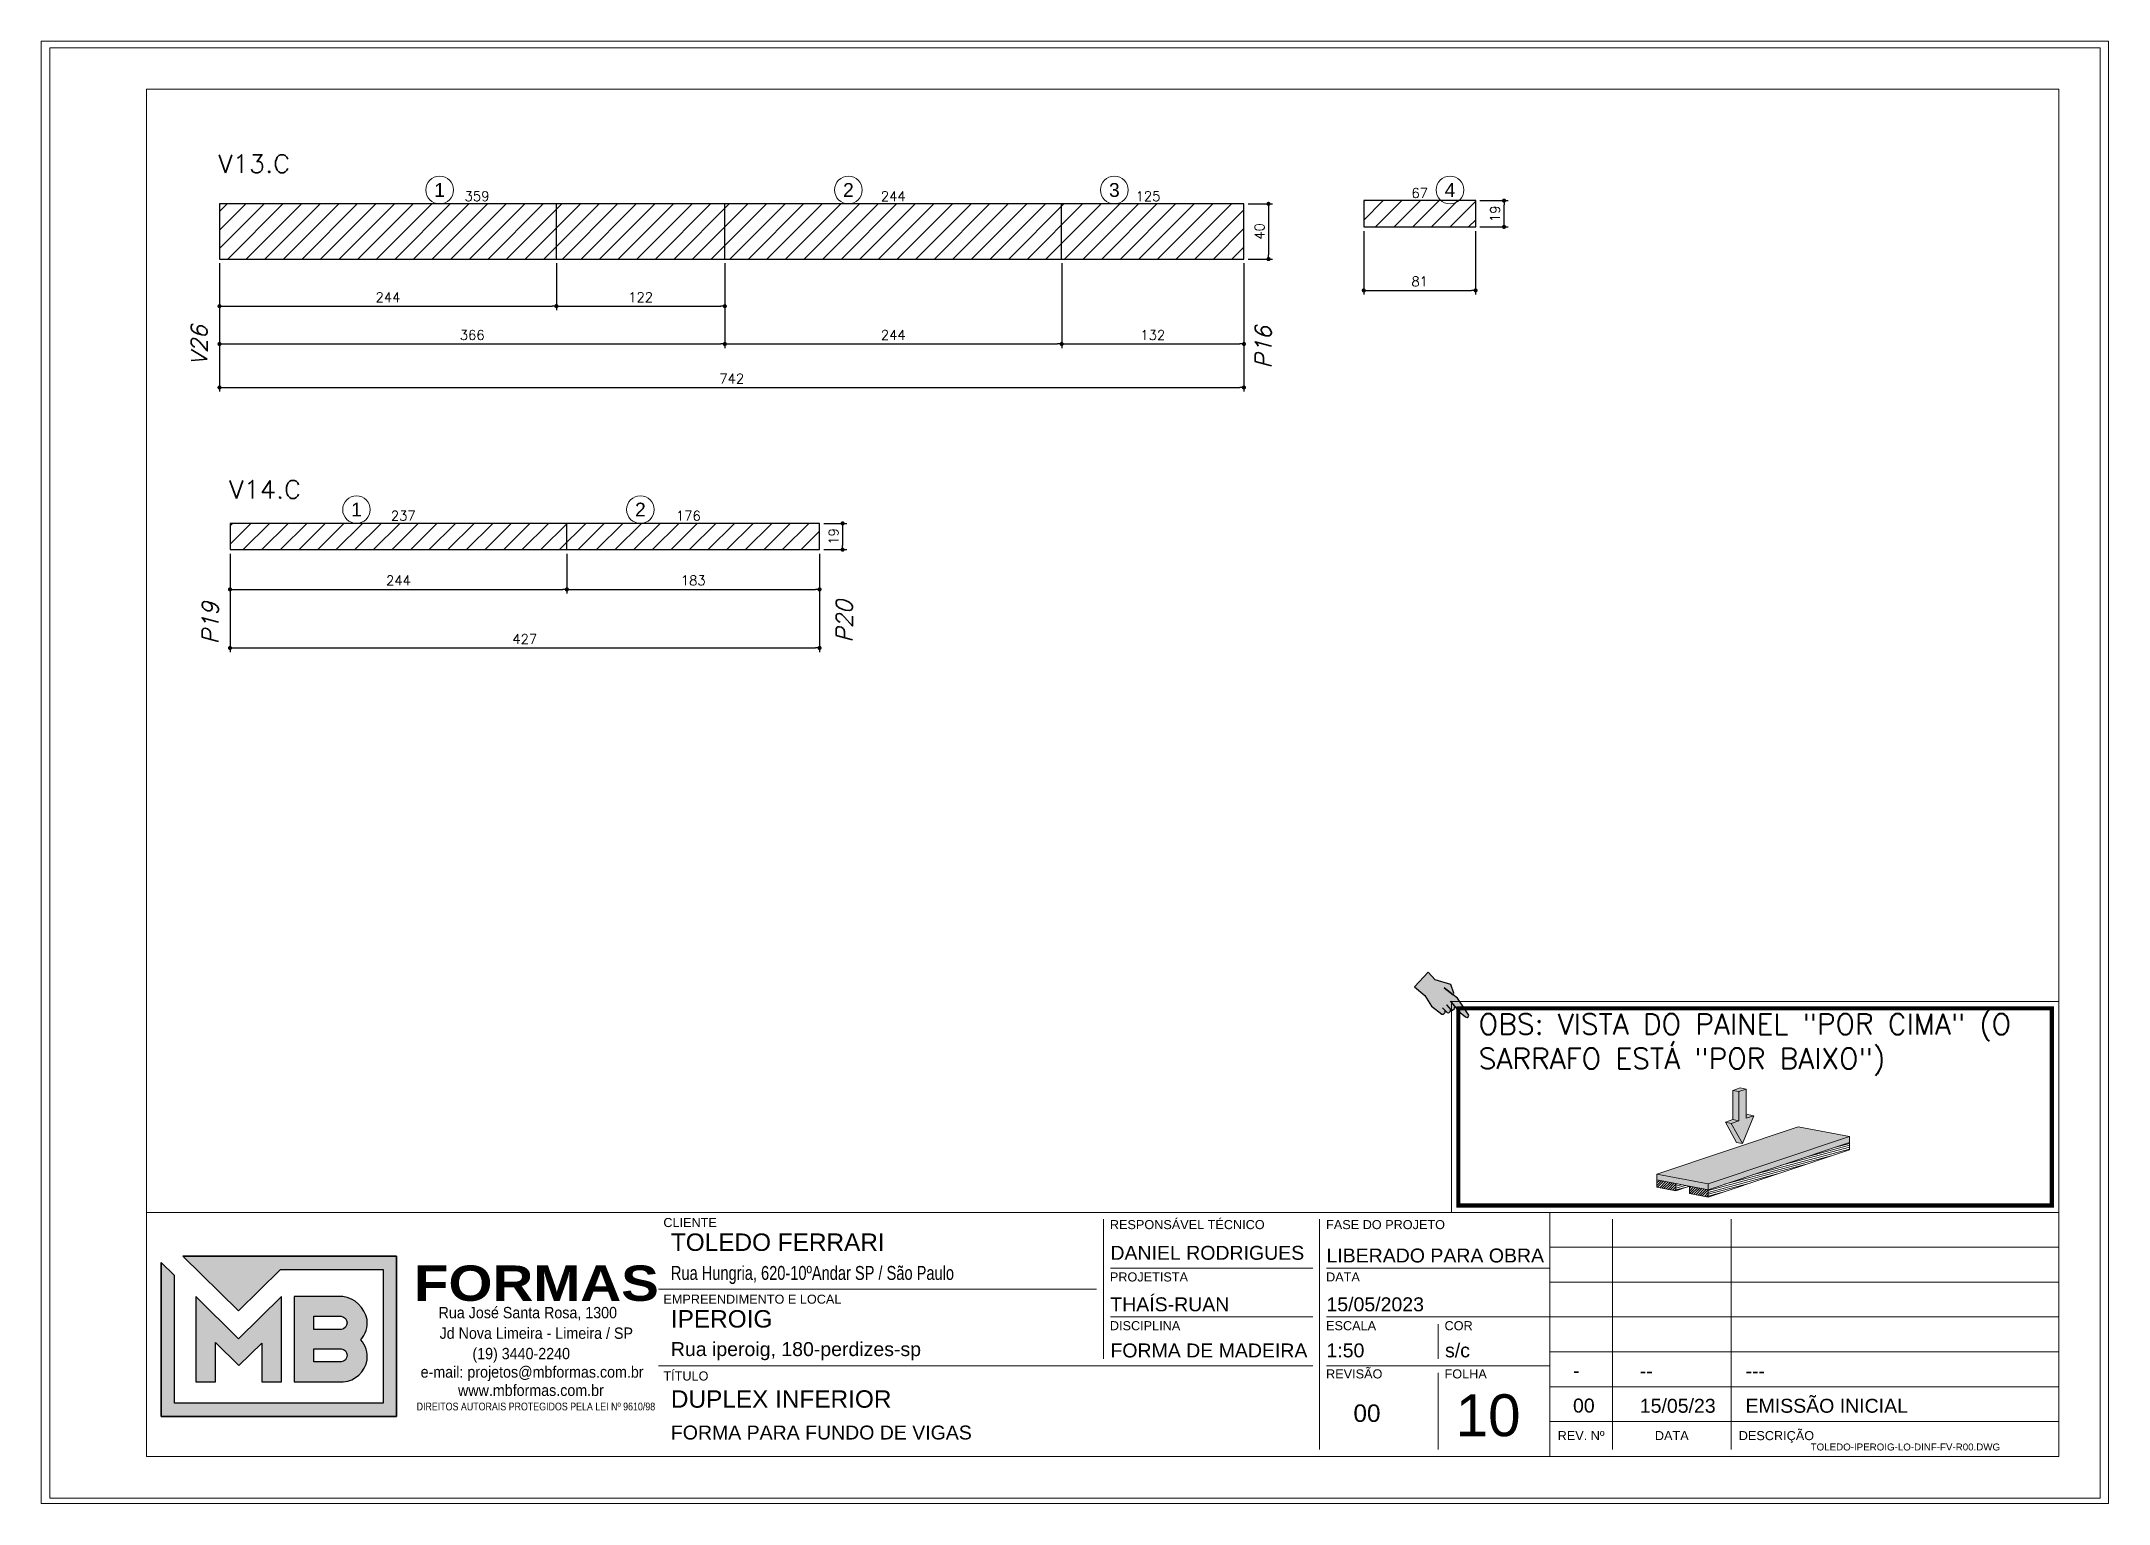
# Paper-space layout '10' of a CAD drawing. Extents: x 399.1 to 428.8, y 284.8 to 305.8.
# The model-space entities are those that its viewports show. They can reach past a viewport. Long polylines and large blocks are cut down to what shows.
import ezdxf
from ezdxf.enums import TextEntityAlignment as Align
from ezdxf.lldxf.tags import DXFTag

# ---------------------------------------------------------------- set-up
doc = ezdxf.new("R2010")
doc.units = 0
doc.header["$PDMODE"] = 2
doc.header["$PDSIZE"] = 10
doc.linetypes.add('CABLIN', pattern=[0.35, 0.25, -0.1])
doc.layers.get('0').update_dxf_attribs({"lineweight": 13})
doc.layers.get('Defpoints').update_dxf_attribs({"lineweight": 13})
for name, color, linetype, lineweight in [('contorno de painel', 7, 'Continuous', 13), ('cotas', 4, 'Continuous', 13), ('FOLHA MB', 7, 'Continuous', 13), ('HACHURACONCRETO', 7, 'Continuous', 13), ('REAPROVEITAMENTO', 1, 'Continuous', 13), ('Romaneio', 1, 'Continuous', 13), ('texto de viga', 7, 'Continuous', 13)]:
    doc.layers.add(name, color=color, linetype=linetype, lineweight=lineweight)
for name, color, linetype in [('Cota Sarrafo', 180, 'Continuous'), ('MB_LOGO', 254, 'Continuous'), ('Painéis', 200, 'Continuous'), ('REGUA-80', 111, 'Continuous'), ('TEXTO_GERAL', 7, 'Continuous'), ('va165-sec', 5, 'DASHED')]:
    doc.layers.add(name, color=color, linetype=linetype)
doc.layers.add('VIEW', color=252, linetype='Continuous', lineweight=13, plot=False)
doc.styles.add('ARIAL', font='arial.ttf', dxfattribs={"oblique": 15, "height": 25})
doc.styles.add('MB_C01', font='arial.ttf', dxfattribs={"height": 1.3})
doc.styles.add('MB_C02', font='arial.ttf', dxfattribs={"height": 2})
doc.styles.add('MB_C03', font='arial.ttf', dxfattribs={"height": 2.5})
doc.styles.add('MB_C04', font='arial.ttf', dxfattribs={"height": 6})
doc.styles.add('MB_LOGO', font='ariblk.ttf', dxfattribs={"height": 75})
doc.styles.add('MB_TEXT', font='ARIALN.TTF', dxfattribs={"height": 10})
doc.styles.add('REGUA-120', font='ROMANS.shx', dxfattribs={"height": 15})
doc.styles.add('ROMANS', font='romans.shx')
tags = doc.linetypes.add('DASHED', pattern=[0.75, 0.5, -0.25]).pattern_tags.tags
tags[6:7] = [DXFTag(74, 4), DXFTag(75, 0), DXFTag(340, '0'), DXFTag(46, 1.0), DXFTag(50, 0.0), DXFTag(44, 0.0), DXFTag(45, 0.0)]
tags[4:5] = [DXFTag(74, 4), DXFTag(75, 0), DXFTag(340, '0'), DXFTag(46, 1.0), DXFTag(50, 0.0), DXFTag(44, 0.0), DXFTag(45, 0.0)]
doc.dimstyles.new('PAINEL', dxfattribs={"dimtxt": 7, "dimasz": 3, "dimexe": 3, "dimexo": 3, "dimgap": 3, "dimtad": 1, "dimdec": 1, "dimzin": 12, "dimdsep": 46, "dimtxsty": 'ROMANS', "dimblk": 'DOT', "dimcen": 0, "dimclrd": 4, "dimclre": 4, "dimclrt": 240, "dimadec": 1, "dimazin": 3, "dimtfac": 1, "dimtdec": 1, "dimtmove": 0, "dimatfit": 3, "dimfxl": 0, "dimtolj": 1, "dimtzin": 12, "dimarcsym": 0})
doc.dimstyles.new('projeto2', dxfattribs={"dimtxt": 7, "dimasz": 5, "dimexe": 1.25, "dimexo": 2.5, "dimgap": 2, "dimtad": 1, "dimdec": 1, "dimdsep": 46, "dimtxsty": 'ROMANS', "dimblk": 'OBLIQUE', "dimcen": 10, "dimdle": 1, "dimse1": 1, "dimse2": 1, "dimsd1": 1, "dimsd2": 1, "dimclrd": 256, "dimclre": 256, "dimclrt": 3, "dimadec": 0, "dimazin": 0, "dimtfac": 1, "dimtdec": 1, "dimtmove": 0, "dimatfit": 3, "dimldrblk": 'OBLIQUE', "dimfxl": 0, "dimlwd": -1, "dimlwe": -1, "dimarcsym": 0})

psp = doc.layouts.new('10')

msp = doc.modelspace()

# ---------------------------------------------------------------- texts
at = {"layer": 'Romaneio', "color": 7, "style": 'ARIAL'}
for s, p in [('1', (-17224.14, 7329.32)), ('2', (-16928.07, 7329.32)), ('3', (-16735.45, 7329.32)), ('4', (-16492.33, 7329.32)), ('1', (-17284.4, 7097.91)), ('2', (-17078.75, 7097.91))]:
    msp.add_text(s, height=10, dxfattribs=at).set_placement(p, align=Align.MIDDLE_CENTER)
at = {"layer": 'texto de viga', "color": 215, "style": 'REGUA-120', "oblique": 15}
for s, p in [('V26', (-17392.5, 7202.19)), ('P16', (-16621.73, 7200.05)), ('P19', (-17384.45, 7000.34)), (' P20', (-16925.22, 6993.45))]:
    msp.add_text(s, height=11.752, rotation=90, dxfattribs=at).set_placement(p)
at = {"layer": 'TEXTO_GERAL', "style": 'REGUA-120', "width": 1.05}
for s, p in [('V13.C', (-17384.53, 7341.83)), ('V14.C', (-17376.63, 7106.02))]:
    msp.add_text(s, height=13, dxfattribs=at).set_placement(p)

# ---------------------------------------------------------------- blocks, each defined once
blk = doc.blocks.new('LOGO2')
at = {"layer": 'MB_LOGO', "linetype": 'Continuous'}
h = blk.add_hatch(color=256, dxfattribs=at)
h.dxf.hatch_style = 1
h.set_gradient(color1=(242, 132, 69), color2=(247, 180, 141), rotation=90, tint=1)
h.paths.add_polyline_path([(7.48, 9.64), (10.45, 12.57), (17.71, 12.57), (17.71, 3.12), (2.97, 3.12), (2.97, 12.14), (2.04, 13.06), (2.04, 2.19), (18.64, 2.19), (18.64, 13.5), (3.56, 13.5)])
h = blk.add_hatch(color=256, dxfattribs=at)
h.dxf.hatch_style = 1
h.set_gradient(color1=(242, 132, 69), color2=(247, 180, 141), rotation=90, tint=1)
h.paths.add_polyline_path([(10.52, 4.64), (10.52, 10.66), (7.5, 7.68), (4.47, 10.66), (4.47, 4.64), (5.86, 4.64), (5.86, 7.4), (7.51, 5.78), (9.13, 7.37), (9.13, 4.64)])
h = blk.add_hatch(color=256, dxfattribs=at)
h.dxf.hatch_style = 1
h.set_gradient(color1=(242, 132, 69), color2=(247, 180, 141), rotation=90, tint=1)
h.paths.add_polyline_path([(11.42, 10.66), (11.42, 4.64), (14.89, 4.64, 0.350532), (16.57, 6.18, 0.219217), (16.12, 7.6, 0.21502), (16.57, 9.03, 0.319901), (14.85, 10.66)])
h.paths.add_polyline_path([(14.75, 8.33), (12.82, 8.33), (12.82, 9.26), (14.63, 9.26, -1)], flags=16)
h.paths.add_polyline_path([(14.75, 6.04), (12.82, 6.04), (12.82, 6.97), (14.63, 6.97, -1)], flags=16)
blk.add_lwpolyline([(3.56, 13.5), (18.64, 13.5), (18.64, 2.19), (2.04, 2.19), (2.04, 13.06)], dxfattribs=at)
at = {"layer": 'MB_LOGO', "color": 31, "linetype": 'Continuous', "true_color": 0xf7b48d}
for points in [[(10.45, 12.57), (17.71, 12.57), (17.71, 3.12), (2.97, 3.12), (2.97, 12.14), (2.04, 13.06), (2.04, 2.19), (18.64, 2.19), (18.64, 13.5), (3.56, 13.5), (7.48, 9.64)], [(4.47, 10.66), (4.47, 4.64), (5.86, 4.64), (5.86, 7.4), (7.51, 5.78), (9.13, 7.37), (9.13, 4.64), (10.52, 4.64), (10.52, 10.66), (7.5, 7.68)]]:
    blk.add_lwpolyline(points, close=True, dxfattribs=at)
for points in [[(16.57, 9.03, 0.319901), (14.85, 10.66), (11.42, 10.66), (11.42, 4.64), (14.89, 4.64, 0.350532), (16.57, 6.18, 0.219217), (16.12, 7.6, 0.21502)], [(12.82, 9.26), (14.75, 9.26, -0.880235), (14.75, 8.33), (12.82, 8.33)], [(12.82, 6.97), (14.75, 6.97, -0.880235), (14.75, 6.04), (12.82, 6.04)]]:
    blk.add_lwpolyline(points, format="xyb", close=True, dxfattribs=at)
at = {"layer": 'MB_LOGO', "color": 0, "linetype": 'Continuous', "style": 'MB_LOGO'}
blk.add_text('FORMAS', height=2.496, dxfattribs=at).set_placement((19.88, 10.35))
at = {"layer": 'MB_LOGO', "color": 0, "style": 'MB_TEXT', "width": 1.1}
for s, p in [('Rua José Santa Rosa, 1300', (21.62, 9.12)), ('Jd Nova Limeira - Limeira / SP', (21.69, 7.67)), ('(19) 3440-2240', (24.01, 6.23)), ('e-mail: projetos@mbformas.com.br', (20.35, 4.93)), ('www.mbformas.com.br', (22.99, 3.64))]:
    blk.add_text(s, height=0.7993, dxfattribs=at).set_placement(p)
at = {"layer": 'MB_LOGO', "color": 252, "style": 'MB_TEXT'}
blk.add_text('DIREITOS AUTORAIS PROTEGIDOS PELA LEI Nº 9610/98', height=0.546, dxfattribs=at).set_placement((20.07, 2.62))
blk = doc.blocks.new('A$Ceb89ac90')
at = {"color": 1}
for p, q in [((1086.3, 356.7), (70, 356.7)), ((763, 351.7), (763, 250.7)), ((919.6, 351.7), (919.6, 185)), ((1086.3, 356.7), (1086.3, 179.9)), ((1455, 356.7), (1086.3, 356.7)), ((1131.8, 185), (1131.8, 351.7)), ((1217.6, 351.7), (1217.6, 185)), ((1455, 331.5), (1086.3, 331.5)), ((914.6, 316.3), (768.1, 316.3)), ((1086.3, 316.3), (924.7, 316.3)), ((758, 301.2), (440.7, 301.2)), ((1455, 306.2), (1086.3, 306.2)), ((914.6, 281), (768.1, 281)), ((1086.3, 281), (924.7, 281)), ((1005.5, 275.9), (1005.5, 250.7)), ((1455, 281), (1086.3, 281)), ((1455, 255.7), (1086.3, 255.7)), ((914.6, 245.6), (440.7, 245.6)), ((1086.3, 245.6), (924.7, 245.6)), ((1005.5, 240.6), (1005.5, 185)), ((1455, 230.4), (1086.3, 230.4)), ((1455, 205.2), (1086.3, 205.2))]:
    blk.add_line(p, q, dxfattribs=at)
for points in [[(0, 1199.9), (0, 149.9), (1485, 149.9), (1485, 1199.9)], [(70, 1169.9), (70, 179.9), (1455, 179.9), (1455, 1169.9)]]:
    blk.add_lwpolyline(points, close=True, dxfattribs=at)
at = {"xscale": 10.25810868844649, "yscale": 10.25810868844649, "zscale": 10.25810868844649}
blk.add_blockref('LOGO2', (59.7, 186.5), dxfattribs=at)
at = {"color": 6, "style": 'MB_C01'}
for s, height, p in [('CLIENTE', 6.57, (444.3, 346.1)), ('RESPONSÁVEL TÉCNICO', 6.566, (767.7, 344.6)), ('FASE DO PROJETO', 6.566, (924.3, 344.6)), ('PROJETISTA', 6.57, (767.7, 306.7)), ('DATA', 6.57, (924.3, 306.7)), ('EMPREENDIMENTO E LOCAL', 6.566, (444.3, 290.6)), ('DISCIPLINA', 6.57, (767.7, 271.4)), ('ESCALA', 6.57, (924.3, 271.4)), ('COR', 6.57, (1010.1, 271.4)), ('TÍTULO', 6.57, (444.3, 235)), ('REVISÃO', 6.57, (924.3, 236.5)), ('FOLHA', 6.57, (1010.1, 236.5))]:
    blk.add_text(s, height=height, dxfattribs=at).set_placement(p)
at = {"color": 5, "style": 'MB_C02'}
for s, p in [('DANIEL RODRIGUES', (768.1, 322.4)), ('FORMA DE MADEIRA', (768.1, 251.7))]:
    blk.add_text(s, height=10.102, dxfattribs=at).set_placement(p)
at = {"color": 6, "style": 'MB_C01'}
for s, p in [('REV. Nº', (1109, 195.1)), ('DATA', (1174.7, 195.1)), ('DESCRIÇÃO', (1250.5, 195.1))]:
    blk.add_text(s, height=6.57, dxfattribs=at).set_placement(p, align=Align.MIDDLE_CENTER)
at = {"insert": (1275.3, 189.4), "char_height": 5.051, "width": 210.818, "attachment_point": 1, "style": 'MB_C04'}
blk.add_mtext('TOLEDO-IPEROIG-LO-DINF-FV-R00.DWG', dxfattribs=at)
at = {"color": 5}
for tag, p, height, style in [('REV_05', (1103.1, 338.1), 10.1, 'MB_C02'), ('DATA_REV_05', (1151.5, 337.9), 10.1, 'MB_C02'), ('INFO_REV_05', (1228.1, 337.9), 10.1, 'MB_C02'), ('CLIENTE', (449.7, 328.8), 12.6, 'MB_C03'), ('FASE', (924.6, 320.5), 10.1, 'MB_C02'), ('REV_04', (1103.1, 312.8), 10.1, 'MB_C02'), ('DATA_REV_04', (1151.5, 312.7), 10.1, 'MB_C02'), ('INFO_REV_04', (1228.1, 312.7), 10.1, 'MB_C02'), ('OBRA', (449.7, 273.3), 12.6, 'MB_C03'), ('PROJETISTA', (768, 285.1), 10.1, 'MB_C02'), ('DATA', (924.6, 285.1), 10.1, 'MB_C02'), ('REV_03', (1103.1, 287.6), 10.1, 'MB_C02'), ('DATA_REV_03', (1151.5, 287.4), 10.1, 'MB_C02'), ('INFO_REV_03', (1228.1, 287.4), 10.1, 'MB_C02'), ('REV_02', (1103.1, 262.3), 10.1, 'MB_C02'), ('DATA_REV_02', (1151.5, 262.1), 10.1, 'MB_C02'), ('INFO_REV_02', (1228.1, 262.1), 10.1, 'MB_C02'), ('ESC', (924.6, 251.8), 10.1, 'MB_C02'), ('COR', (1010.5, 251.8), 10.1, 'MB_C02'), ('REV_01', (1103.1, 237.1), 10.1, 'MB_C02'), ('DATA_REV_01', (1151.5, 236.9), 10.1, 'MB_C02'), ('INFO_REV_01', (1228.1, 236.9), 10.1, 'MB_C02'), ('PAVIMENTO', (449.7, 215.3), 12.6, 'MB_C03'), ('FL', (1018.1, 194.7), 30.3, 'MB_C04'), ('REV', (944.1, 205), 12.6, 'MB_C03'), ('REV_00', (1103.1, 211.8), 10.1, 'MB_C02'), ('DATA_REV_00', (1151.5, 211.6), 10.1, 'MB_C02'), ('EMISSÃO_INICIAL', (1228.1, 211.6), 10.1, 'MB_C02')]:
    blk.add_attdef(tag, p, '', height=height, dxfattribs=dict(at, style=style))
at = {"color": 6, "style": 'MB_C02'}
for tag, p in [('ENDEREÇO_CLIENTE', (449.7, 307.8)), ('ENDEREÇO_OBRA', (449.7, 252.7)), ('TIPO_DE_PROJETO', (449.7, 192.3))]:
    blk.add_attdef(tag, p, '', height=10.1, dxfattribs=at)
blk = doc.blocks.new('INDICADOR')
at = {"layer": 'va165-sec', "ltscale": 100}
blk.add_hatch(color=61, dxfattribs=at).paths.add_polyline_path([(-59.7, -24.5), (-37.5, -24.3), (-35.4, -22.8), (-34.7, -18.5), (-36.9, -15.9), (-32.1, -16.5), (-29.9, -15.1), (-29.3, -11.2), (-31.5, -8.9), (-29.5, -9.3), (-27.5, -7.7), (-26.6, -3.4), (-28.9, -0.4), (-18.5, -2.8), (-3.7, -3.1), (-0.7, -1.9), (0, 0), (-1.3, 2.8), (-2.9, 3.5), (-33.7, 13.2), (-42.6, 13.1), (-44, 16), (-56.7, 23.9), (-82.1, 13.8), (-99.5, 16.7), (-102.1, -17), (-79.1, -17.5)])
at = {"layer": 'REGUA-80', "color": 1}
blk.add_lwpolyline([(-102.1, -17), (-79.1, -17.5), (-59.7, -24.5), (-37.5, -24.3), (-35.4, -22.8), (-34.7, -18.5), (-36.9, -15.9), (-43.1, -15.1), (-32.1, -16.5), (-29.9, -15.1), (-29.3, -11.2), (-31.5, -8.9), (-41.5, -7), (-29.5, -9.3), (-27.5, -7.7), (-26.6, -3.4), (-28.9, -0.4), (-39.8, 2.2), (-18.5, -2.8), (-3.7, -3.1), (-0.7, -1.9), (0, 0), (-1.3, 2.8), (-2.9, 3.5), (-33.7, 13.2), (-42.6, 13.1), (-61.9, 12.9), (-42.6, 13.1), (-44, 16), (-56.7, 23.9), (-82.1, 13.8), (-99.5, 16.7), (-102.1, -17)], dxfattribs=at)
blk = doc.blocks.new('DEDADA')
at = {"linetype": 'Continuous', "ltscale": 100, "xscale": 0.5000000000004939, "yscale": 0.5000000000004939, "zscale": 0.5000000000004939, "rotation": 321.5463332659798}
blk.add_blockref('INDICADOR', (63.1, 17), dxfattribs=at)
blk = doc.blocks.new('FDSFSDFSDF')
at = {"layer": 'HACHURACONCRETO'}
h = blk.add_hatch(color=1, dxfattribs=at)
h.dxf.hatch_style = 1
h.paths.add_polyline_path([(-20956.4, 7327.5), (-20960.7, 7328.3), (-20960.7, 7307.2), (-20956.4, 7306.3)], flags=17)
h.paths.add_polyline_path([(-20951, 7329.3), (-20956.4, 7327.5), (-20956.4, 7306.3), (-20961.8, 7304.5), (-20953.7, 7289.8), (-20945.6, 7310), (-20951, 7308.2)])
h.paths.add_polyline_path([(-20961.8, 7304.5), (-20966.1, 7305.3), (-20958, 7290.7), (-20953.7, 7289.8)])
h.paths.add_polyline_path([(-20956.4, 7306.3), (-20960.7, 7307.2), (-20966.1, 7305.3), (-20961.8, 7304.5)])
h.paths.add_polyline_path([(-20945.6, 7310), (-20949.9, 7310.8), (-20951, 7310.4), (-20951, 7308.2)], flags=17)
h.paths.add_polyline_path([(-20951, 7329.3), (-20955.3, 7330.1), (-20960.7, 7328.3), (-20956.4, 7327.5)])
h = blk.add_hatch(color=253, dxfattribs=at)
h.dxf.hatch_style = 1
h.paths.add_polyline_path([(-20876.3, 7294.9), (-20913.5, 7302), (-21015.7, 7267.8), (-20978.5, 7260.6)])
h.paths.add_polyline_path([(-21015.7, 7267.8), (-21015.7, 7263.5), (-20978.5, 7256.4), (-20978.5, 7260.6)])
h.paths.add_polyline_path([(-20876.3, 7290.6), (-20876.3, 7294.9), (-20978.5, 7260.6), (-20978.5, 7256.4)])
h = blk.add_hatch(dxfattribs=at)
h.set_pattern_fill('ANSI31', color=252, scale=0.409149, angle=150)
h.set_pattern_definition([(195, (7609.989, -2957.4306), (0.336218163, -1.254783266), [])])
h.paths.add_polyline_path([(-20992.2, 7258.9), (-20992.2, 7259), (-21002, 7260.9), (-21002, 7255.6)])
h.paths.add_polyline_path([(-20876.3, 7285.4), (-20876.3, 7290.6), (-20978.5, 7256.4), (-20978.5, 7251.1)])
h = blk.add_hatch(dxfattribs=at)
h.set_pattern_fill('ANSI31', color=252, scale=0.409149)
h.set_pattern_definition([(45, (7609.989, -2957.4306), (-0.918565103, 0.918565103), [])])
h.paths.add_polyline_path([(-21002, 7260.9), (-21015.7, 7263.5), (-21015.7, 7258.3), (-21002, 7255.6)])
h.paths.add_polyline_path([(-20978.5, 7256.4), (-20992.2, 7259), (-20992.2, 7253.8), (-20978.5, 7251.1)])
at = {"color": 0, "linetype": 'Continuous', "lineweight": 0, "extrusion": (5.55112e-17, 0.967349, 0.253449)}
for p, q in [((-20960.7, 7328.3), (-20955.3, 7330.1)), ((-20956.4, 7327.5), (-20960.7, 7328.3)), ((-20960.7, 7307.2), (-20960.7, 7328.3)), ((-20951, 7329.3), (-20956.4, 7327.5)), ((-20956.4, 7327.5), (-20956.4, 7306.3)), ((-20951, 7329.3), (-20955.3, 7330.1)), ((-20951, 7308.2), (-20951, 7329.3)), ((-20953.7, 7289.8), (-20945.6, 7310)), ((-20951, 7310.4), (-20949.9, 7310.8)), ((-20945.6, 7310), (-20951, 7308.2)), ((-20945.6, 7310), (-20949.9, 7310.8)), ((-20913.5, 7302), (-21015.7, 7267.8)), ((-20978.5, 7260.6), (-20876.3, 7294.9)), ((-20966.1, 7305.3), (-20960.7, 7307.2)), ((-20961.8, 7304.5), (-20966.1, 7305.3)), ((-20958, 7290.7), (-20966.1, 7305.3)), ((-20956.4, 7306.3), (-20961.8, 7304.5)), ((-20961.8, 7304.5), (-20953.7, 7289.8)), ((-20956.4, 7306.3), (-20960.7, 7307.2)), ((-20876.3, 7294.9), (-20913.5, 7302)), ((-20876.3, 7290.6), (-20876.3, 7294.9)), ((-20876.3, 7290.6), (-20978.5, 7256.4)), ((-20876.3, 7290.6), (-20978.5, 7256.4)), ((-20876.3, 7285.4), (-20978.5, 7251.1)), ((-20953.7, 7289.8), (-20958, 7290.7)), ((-20876.3, 7290.6), (-20876.3, 7285.4)), ((-21015.7, 7267.8), (-20978.5, 7260.6)), ((-21015.7, 7263.5), (-21015.7, 7267.8)), ((-21015.7, 7263.5), (-21015.7, 7258.3)), ((-21015.7, 7263.5), (-21002, 7260.9)), ((-20978.5, 7256.4), (-21015.7, 7263.5)), ((-21002, 7255.6), (-21015.7, 7258.3)), ((-21002, 7260.9), (-21002, 7255.6)), ((-20992.2, 7258.9), (-21002, 7255.6)), ((-20978.5, 7256.4), (-20992.2, 7259)), ((-20992.2, 7259), (-20992.2, 7253.8)), ((-20978.5, 7251.1), (-20992.2, 7253.8)), ((-20978.5, 7256.4), (-20978.5, 7260.6)), ((-20978.5, 7256.4), (-20978.5, 7251.1))]:
    blk.add_line(p, q, dxfattribs=at)
blk.add_lwpolyline([(-21164.5, 7392.8), (-20724.6, 7392.8), (-20724.6, 7240), (-21164.5, 7240)], close=True)
at = {"const_width": 3}
blk.add_lwpolyline([(-21159.5, 7387.8), (-20729.6, 7387.8), (-20729.6, 7245), (-21159.5, 7245)], close=True, dxfattribs=at)
at = {"lineweight": 5, "xscale": 0.8622490710097133, "yscale": 0.8622490710097133, "zscale": 0.2874163570032379}
blk.add_blockref('DEDADA', (-21206.7, 7367), dxfattribs=at)
at = {"layer": 'contorno de painel', "linetype": 'CABLIN', "insert": (-21144.8, 7383.9), "char_height": 15, "attachment_point": 1, "style": 'ROMANS'}
blk.add_mtext_dynamic_manual_height_columns('OBS: VISTA DO PAINEL "POR CIMA" (O SARRAFO ESTÁ "POR BAIXO")', width=429.807, gutter_width=45, heights=[0], dxfattribs=at)
blk = doc.blocks.new('_Dot')
at = {"color": 0, "linetype": 'ByBlock', "lineweight": -2}
blk.add_line((-0.5, 0), (-1, 0), dxfattribs=at)
at = {"color": 0, "linetype": 'ByBlock', "const_width": 0.5}
blk.add_lwpolyline([(-0.25, 0, 1), (0.25, 0, 1)], format="xyb", close=True, dxfattribs=at)
blk = doc.blocks.new('*D1758')
at = {"layer": 'cotas', "color": 4, "lineweight": -2, "transparency": 16777216}
for p, q in [((-17383.6, 7276.3), (-17383.6, 7183.3)), ((-16641.6, 7276.3), (-16641.6, 7183.3)), ((-17380.6, 7186.3), (-16644.6, 7186.3))]:
    blk.add_line(p, q, dxfattribs=at)
at = {"layer": 'Defpoints', "color": 0, "transparency": 16777216}
for p in [(-17383.6, 7279.3), (-16641.6, 7279.3), (-16641.6, 7186.3)]:
    blk.add_point(p, dxfattribs=at)
at = {"layer": 'cotas', "color": 4, "lineweight": -2, "transparency": 16777216, "xscale": 3, "yscale": 3, "zscale": 3, "rotation": 180}
blk.add_blockref('_Dot', (-17383.6, 7186.3), dxfattribs=at)
at = {"layer": 'cotas', "color": 4, "lineweight": -2, "transparency": 16777216, "xscale": 3, "yscale": 3, "zscale": 3}
blk.add_blockref('_Dot', (-16641.6, 7186.3), dxfattribs=at)
at = {"layer": 'cotas', "color": 240, "transparency": 16777216, "insert": (-17012.6, 7192.8), "char_height": 7, "attachment_point": 5, "style": 'ROMANS'}
blk.add_mtext('\\A1;742', dxfattribs=at)
blk = doc.blocks.new('*D1759')
at = {"layer": 'cotas', "color": 4, "lineweight": -2, "transparency": 16777216}
for p, q in [((-16638.6, 7319.3), (-16620.8, 7319.3)), ((-16623.8, 7316.3), (-16623.8, 7282.3)), ((-16638.6, 7279.3), (-16620.8, 7279.3))]:
    blk.add_line(p, q, dxfattribs=at)
at = {"layer": 'Defpoints', "color": 0, "transparency": 16777216}
for p in [(-16641.6, 7319.3), (-16641.6, 7279.3), (-16623.8, 7279.3)]:
    blk.add_point(p, dxfattribs=at)
at = {"layer": 'cotas', "color": 4, "lineweight": -2, "transparency": 16777216, "xscale": 3, "yscale": 3, "zscale": 3}
for p, rotation in [((-16623.8, 7319.3), 90), ((-16623.8, 7279.3), 270)]:
    blk.add_blockref('_Dot', p, dxfattribs=dict(at, rotation=rotation))
at = {"layer": 'cotas', "color": 240, "transparency": 16777216, "insert": (-16630.3, 7299.3), "char_height": 7, "attachment_point": 5, "rotation": 90, "style": 'ROMANS'}
blk.add_mtext('\\A1;40', dxfattribs=at)
blk = doc.blocks.new('*D1760')
at = {"layer": 'cotas', "color": 4, "lineweight": -2, "transparency": 16777216}
for p, q in [((-17383.6, 7276.3), (-17383.6, 7242.2)), ((-17139.6, 7276.3), (-17139.6, 7242.2)), ((-17380.6, 7245.2), (-17142.6, 7245.2))]:
    blk.add_line(p, q, dxfattribs=at)
at = {"layer": 'Defpoints', "color": 0, "transparency": 16777216}
for p in [(-17383.6, 7279.3), (-17139.6, 7279.3), (-17139.6, 7245.2)]:
    blk.add_point(p, dxfattribs=at)
at = {"layer": 'cotas', "color": 4, "lineweight": -2, "transparency": 16777216, "xscale": 3, "yscale": 3, "zscale": 3, "rotation": 180}
blk.add_blockref('_Dot', (-17383.6, 7245.2), dxfattribs=at)
at = {"layer": 'cotas', "color": 4, "lineweight": -2, "transparency": 16777216, "xscale": 3, "yscale": 3, "zscale": 3}
blk.add_blockref('_Dot', (-17139.6, 7245.2), dxfattribs=at)
at = {"layer": 'cotas', "color": 240, "transparency": 16777216, "insert": (-17261.6, 7251.7), "char_height": 7, "attachment_point": 5, "style": 'ROMANS'}
blk.add_mtext('\\A1;244', dxfattribs=at)
blk = doc.blocks.new('*D1761')
at = {"layer": 'cotas', "color": 4, "lineweight": -2, "transparency": 16777216}
for p, q in [((-17139.6, 7276.3), (-17139.6, 7242.2)), ((-17017.6, 7276.3), (-17017.6, 7242.2)), ((-17136.6, 7245.2), (-17020.6, 7245.2))]:
    blk.add_line(p, q, dxfattribs=at)
at = {"layer": 'Defpoints', "color": 0, "transparency": 16777216}
for p in [(-17139.6, 7279.3), (-17017.6, 7279.3), (-17017.6, 7245.2)]:
    blk.add_point(p, dxfattribs=at)
at = {"layer": 'cotas', "color": 4, "lineweight": -2, "transparency": 16777216, "xscale": 3, "yscale": 3, "zscale": 3, "rotation": 180}
blk.add_blockref('_Dot', (-17139.6, 7245.2), dxfattribs=at)
at = {"layer": 'cotas', "color": 4, "lineweight": -2, "transparency": 16777216, "xscale": 3, "yscale": 3, "zscale": 3}
blk.add_blockref('_Dot', (-17017.6, 7245.2), dxfattribs=at)
at = {"layer": 'cotas', "color": 240, "transparency": 16777216, "insert": (-17078.6, 7251.7), "char_height": 7, "attachment_point": 5, "style": 'ROMANS'}
blk.add_mtext('\\A1;122', dxfattribs=at)
blk = doc.blocks.new('*D1762')
at = {"layer": 'cotas', "color": 4, "lineweight": -2, "transparency": 16777216}
for p, q in [((-17017.6, 7276.3), (-17017.6, 7214.8)), ((-16773.6, 7276.3), (-16773.6, 7214.8)), ((-17014.6, 7217.8), (-16776.6, 7217.8))]:
    blk.add_line(p, q, dxfattribs=at)
at = {"layer": 'Defpoints', "color": 0, "transparency": 16777216}
for p in [(-17017.6, 7279.3), (-16773.6, 7279.3), (-16773.6, 7217.8)]:
    blk.add_point(p, dxfattribs=at)
at = {"layer": 'cotas', "color": 4, "lineweight": -2, "transparency": 16777216, "xscale": 3, "yscale": 3, "zscale": 3, "rotation": 180}
blk.add_blockref('_Dot', (-17017.6, 7217.8), dxfattribs=at)
at = {"layer": 'cotas', "color": 4, "lineweight": -2, "transparency": 16777216, "xscale": 3, "yscale": 3, "zscale": 3}
blk.add_blockref('_Dot', (-16773.6, 7217.8), dxfattribs=at)
at = {"layer": 'cotas', "color": 240, "transparency": 16777216, "insert": (-16895.6, 7224.3), "char_height": 7, "attachment_point": 5, "style": 'ROMANS'}
blk.add_mtext('\\A1;244', dxfattribs=at)
blk = doc.blocks.new('*D1763')
at = {"layer": 'cotas', "color": 4, "lineweight": -2, "transparency": 16777216}
for p, q in [((-16773.6, 7276.3), (-16773.6, 7214.8)), ((-16641.6, 7276.3), (-16641.6, 7214.8)), ((-16770.6, 7217.8), (-16644.6, 7217.8))]:
    blk.add_line(p, q, dxfattribs=at)
at = {"layer": 'Defpoints', "color": 0, "transparency": 16777216}
for p in [(-16773.6, 7279.3), (-16641.6, 7279.3), (-16641.6, 7217.8)]:
    blk.add_point(p, dxfattribs=at)
at = {"layer": 'cotas', "color": 4, "lineweight": -2, "transparency": 16777216, "xscale": 3, "yscale": 3, "zscale": 3, "rotation": 180}
blk.add_blockref('_Dot', (-16773.6, 7217.8), dxfattribs=at)
at = {"layer": 'cotas', "color": 4, "lineweight": -2, "transparency": 16777216, "xscale": 3, "yscale": 3, "zscale": 3}
blk.add_blockref('_Dot', (-16641.6, 7217.8), dxfattribs=at)
at = {"layer": 'cotas', "color": 240, "transparency": 16777216, "insert": (-16707.6, 7224.3), "char_height": 7, "attachment_point": 5, "style": 'ROMANS'}
blk.add_mtext('\\A1;132', dxfattribs=at)
blk = doc.blocks.new('*D1764')
at = {"layer": 'cotas', "color": 4, "lineweight": -2, "transparency": 16777216}
for p, q in [((-17383.6, 7276.3), (-17383.6, 7214.8)), ((-17017.6, 7276.3), (-17017.6, 7214.8)), ((-17380.6, 7217.8), (-17020.6, 7217.8))]:
    blk.add_line(p, q, dxfattribs=at)
at = {"layer": 'Defpoints', "color": 0, "transparency": 16777216}
for p in [(-17383.6, 7279.3), (-17017.6, 7279.3), (-17017.6, 7217.8)]:
    blk.add_point(p, dxfattribs=at)
at = {"layer": 'cotas', "color": 4, "lineweight": -2, "transparency": 16777216, "xscale": 3, "yscale": 3, "zscale": 3, "rotation": 180}
blk.add_blockref('_Dot', (-17383.6, 7217.8), dxfattribs=at)
at = {"layer": 'cotas', "color": 4, "lineweight": -2, "transparency": 16777216, "xscale": 3, "yscale": 3, "zscale": 3}
blk.add_blockref('_Dot', (-17017.6, 7217.8), dxfattribs=at)
at = {"layer": 'cotas', "color": 240, "transparency": 16777216, "insert": (-17200.6, 7224.3), "char_height": 7, "attachment_point": 5, "style": 'ROMANS'}
blk.add_mtext('\\A1;366', dxfattribs=at)
blk = doc.blocks.new('*D1765')
at = {"layer": 'Defpoints', "color": 0, "transparency": 16777216}
for p in [(-17376.6, 7319.3), (-17017.6, 7319.3), (-17017.6, 7319.3)]:
    blk.add_point(p, dxfattribs=at)
at = {"layer": 'Cota Sarrafo', "color": 3, "transparency": 16777216, "insert": (-17197.1, 7324.8), "char_height": 7, "attachment_point": 5, "style": 'ROMANS'}
blk.add_mtext('359', dxfattribs=at)
blk = doc.blocks.new('_OBLIQUE')
at = {"color": 0, "linetype": 'ByBlock', "lineweight": -2}
for p, q in [((0, 0), (-1, 0)), ((-0.5, -0.5), (0.5, 0.5))]:
    blk.add_line(p, q, dxfattribs=at)
blk = doc.blocks.new('*D1766')
at = {"layer": 'Defpoints', "color": 0, "transparency": 16777216}
for p in [(-17017.6, 7319.3), (-16773.6, 7319.3), (-16773.6, 7319.3)]:
    blk.add_point(p, dxfattribs=at)
at = {"layer": 'Cota Sarrafo', "color": 3, "transparency": 16777216, "insert": (-16895.6, 7324.8), "char_height": 7, "attachment_point": 5, "style": 'ROMANS'}
blk.add_mtext('244', dxfattribs=at)
blk = doc.blocks.new('*D1767')
at = {"layer": 'Defpoints', "color": 0, "transparency": 16777216}
for p in [(-16773.6, 7319.3), (-16648.6, 7319.3), (-16648.6, 7319.3)]:
    blk.add_point(p, dxfattribs=at)
at = {"layer": 'Cota Sarrafo', "color": 3, "transparency": 16777216, "insert": (-16711.1, 7324.8), "char_height": 7, "attachment_point": 5, "style": 'ROMANS'}
blk.add_mtext('125', dxfattribs=at)
blk = doc.blocks.new('*D1768')
at = {"layer": 'Defpoints', "color": 0, "transparency": 16777216}
for p in [(-16554.8, 7302.6), (-16473.8, 7302.6), (-16473.8, 7256.6)]:
    blk.add_point(p, dxfattribs=at)
at = {"layer": 'Painéis', "color": 4, "lineweight": -2, "transparency": 16777216}
for p, q in [((-16554.8, 7299.6), (-16554.8, 7253.6)), ((-16473.8, 7299.6), (-16473.8, 7253.6)), ((-16551.8, 7256.6), (-16476.8, 7256.6))]:
    blk.add_line(p, q, dxfattribs=at)
at = {"layer": 'Painéis', "color": 4, "lineweight": -2, "transparency": 16777216, "xscale": 3, "yscale": 3, "zscale": 3, "rotation": 180}
blk.add_blockref('_Dot', (-16554.8, 7256.6), dxfattribs=at)
at = {"layer": 'Painéis', "color": 4, "lineweight": -2, "transparency": 16777216, "xscale": 3, "yscale": 3, "zscale": 3}
blk.add_blockref('_Dot', (-16473.8, 7256.6), dxfattribs=at)
at = {"layer": 'Painéis', "color": 240, "transparency": 16777216, "insert": (-16514.3, 7263.1), "char_height": 7, "attachment_point": 5, "style": 'ROMANS'}
blk.add_mtext('\\A1;81', dxfattribs=at)
blk = doc.blocks.new('*D1769')
at = {"layer": 'Defpoints', "color": 0, "transparency": 16777216}
for p in [(-16473.8, 7321.6), (-16453.2, 7321.6), (-16473.8, 7302.6)]:
    blk.add_point(p, dxfattribs=at)
at = {"layer": 'Painéis', "color": 4, "lineweight": -2, "transparency": 16777216}
for p, q in [((-16470.8, 7321.6), (-16450.2, 7321.6)), ((-16453.2, 7305.6), (-16453.2, 7318.6)), ((-16470.8, 7302.6), (-16450.2, 7302.6))]:
    blk.add_line(p, q, dxfattribs=at)
at = {"layer": 'Painéis', "color": 4, "lineweight": -2, "transparency": 16777216, "xscale": 3, "yscale": 3, "zscale": 3}
for p, rotation in [((-16453.2, 7321.6), 90), ((-16453.2, 7302.6), 270)]:
    blk.add_blockref('_Dot', p, dxfattribs=dict(at, rotation=rotation))
at = {"layer": 'Painéis', "color": 240, "transparency": 16777216, "insert": (-16459.7, 7312.1), "char_height": 7, "attachment_point": 5, "rotation": 90, "style": 'ROMANS'}
blk.add_mtext('\\A1;19', dxfattribs=at)
blk = doc.blocks.new('*D1770')
at = {"layer": 'Defpoints', "color": 0, "transparency": 16777216}
for p in [(-16547.8, 7321.6), (-16480.8, 7321.6), (-16480.8, 7321.6)]:
    blk.add_point(p, dxfattribs=at)
at = {"layer": 'Cota Sarrafo', "color": 3, "transparency": 16777216, "insert": (-16514.3, 7327.1), "char_height": 7, "attachment_point": 5, "style": 'ROMANS'}
blk.add_mtext('67', dxfattribs=at)
blk = doc.blocks.new('*D1771')
at = {"layer": 'cotas', "color": 4, "lineweight": -2, "transparency": 16777216}
for p, q in [((-17376, 7065.9), (-17376, 6994.7)), ((-16949, 7065.9), (-16949, 6994.7)), ((-17373, 6997.7), (-16952, 6997.7))]:
    blk.add_line(p, q, dxfattribs=at)
at = {"layer": 'Defpoints', "color": 0, "transparency": 16777216}
for p in [(-17376, 7068.9), (-16949, 7068.9), (-16949, 6997.7)]:
    blk.add_point(p, dxfattribs=at)
at = {"layer": 'cotas', "color": 4, "lineweight": -2, "transparency": 16777216, "xscale": 3, "yscale": 3, "zscale": 3, "rotation": 180}
blk.add_blockref('_Dot', (-17376, 6997.7), dxfattribs=at)
at = {"layer": 'cotas', "color": 4, "lineweight": -2, "transparency": 16777216, "xscale": 3, "yscale": 3, "zscale": 3}
blk.add_blockref('_Dot', (-16949, 6997.7), dxfattribs=at)
at = {"layer": 'cotas', "color": 240, "transparency": 16777216, "insert": (-17162.5, 7004.2), "char_height": 7, "attachment_point": 5, "style": 'ROMANS'}
blk.add_mtext('\\A1;427', dxfattribs=at)
blk = doc.blocks.new('*D1772')
at = {"layer": 'cotas', "color": 4, "lineweight": -2, "transparency": 16777216}
for p, q in [((-16946, 7087.9), (-16929.3, 7087.9)), ((-16932.3, 7084.9), (-16932.3, 7071.9)), ((-16946, 7068.9), (-16929.3, 7068.9))]:
    blk.add_line(p, q, dxfattribs=at)
at = {"layer": 'Defpoints', "color": 0, "transparency": 16777216}
for p in [(-16949, 7087.9), (-16949, 7068.9), (-16932.3, 7068.9)]:
    blk.add_point(p, dxfattribs=at)
at = {"layer": 'cotas', "color": 4, "lineweight": -2, "transparency": 16777216, "xscale": 3, "yscale": 3, "zscale": 3}
for p, rotation in [((-16932.3, 7087.9), 90), ((-16932.3, 7068.9), 270)]:
    blk.add_blockref('_Dot', p, dxfattribs=dict(at, rotation=rotation))
at = {"layer": 'cotas', "color": 240, "transparency": 16777216, "insert": (-16938.8, 7078.4), "char_height": 7, "attachment_point": 5, "rotation": 90, "style": 'ROMANS'}
blk.add_mtext('\\A1;19', dxfattribs=at)
blk = doc.blocks.new('*D1773')
at = {"layer": 'cotas', "color": 4, "lineweight": -2, "transparency": 16777216}
for p, q in [((-17376, 7065.9), (-17376, 7037.1)), ((-17132, 7065.9), (-17132, 7037.1)), ((-17373, 7040.1), (-17135, 7040.1))]:
    blk.add_line(p, q, dxfattribs=at)
at = {"layer": 'Defpoints', "color": 0, "transparency": 16777216}
for p in [(-17376, 7068.9), (-17132, 7068.9), (-17132, 7040.1)]:
    blk.add_point(p, dxfattribs=at)
at = {"layer": 'cotas', "color": 4, "lineweight": -2, "transparency": 16777216, "xscale": 3, "yscale": 3, "zscale": 3, "rotation": 180}
blk.add_blockref('_Dot', (-17376, 7040.1), dxfattribs=at)
at = {"layer": 'cotas', "color": 4, "lineweight": -2, "transparency": 16777216, "xscale": 3, "yscale": 3, "zscale": 3}
blk.add_blockref('_Dot', (-17132, 7040.1), dxfattribs=at)
at = {"layer": 'cotas', "color": 240, "transparency": 16777216, "insert": (-17254, 7046.6), "char_height": 7, "attachment_point": 5, "style": 'ROMANS'}
blk.add_mtext('\\A1;244', dxfattribs=at)
blk = doc.blocks.new('*D1774')
at = {"layer": 'cotas', "color": 4, "lineweight": -2, "transparency": 16777216}
for p, q in [((-17132, 7065.9), (-17132, 7037.1)), ((-16949, 7065.9), (-16949, 7037.1)), ((-17129, 7040.1), (-16952, 7040.1))]:
    blk.add_line(p, q, dxfattribs=at)
at = {"layer": 'Defpoints', "color": 0, "transparency": 16777216}
for p in [(-17132, 7068.9), (-16949, 7068.9), (-16949, 7040.1)]:
    blk.add_point(p, dxfattribs=at)
at = {"layer": 'cotas', "color": 4, "lineweight": -2, "transparency": 16777216, "xscale": 3, "yscale": 3, "zscale": 3, "rotation": 180}
blk.add_blockref('_Dot', (-17132, 7040.1), dxfattribs=at)
at = {"layer": 'cotas', "color": 4, "lineweight": -2, "transparency": 16777216, "xscale": 3, "yscale": 3, "zscale": 3}
blk.add_blockref('_Dot', (-16949, 7040.1), dxfattribs=at)
at = {"layer": 'cotas', "color": 240, "transparency": 16777216, "insert": (-17040.5, 7046.6), "char_height": 7, "attachment_point": 5, "style": 'ROMANS'}
blk.add_mtext('\\A1;183', dxfattribs=at)
blk = doc.blocks.new('*D1775')
at = {"layer": 'Defpoints', "color": 0, "transparency": 16777216}
for p in [(-17369, 7087.9), (-17132, 7087.9), (-17132, 7087.9)]:
    blk.add_point(p, dxfattribs=at)
at = {"layer": 'Cota Sarrafo', "color": 3, "transparency": 16777216, "insert": (-17250.5, 7093.4), "char_height": 7, "attachment_point": 5, "style": 'ROMANS'}
blk.add_mtext('237', dxfattribs=at)
blk = doc.blocks.new('*D1776')
at = {"layer": 'Defpoints', "color": 0, "transparency": 16777216}
for p in [(-17132, 7087.9), (-16956, 7087.9), (-16956, 7087.9)]:
    blk.add_point(p, dxfattribs=at)
at = {"layer": 'Cota Sarrafo', "color": 3, "transparency": 16777216, "insert": (-17044, 7093.4), "char_height": 7, "attachment_point": 5, "style": 'ROMANS'}
blk.add_mtext('176', dxfattribs=at)

# ---------------------------------------------------------------- dimensions: what is measured, and where the dimension line sits
at = {"layer": 'Cota Sarrafo'}
for base, p1, p2, picture, middle in [((-17017.63, 7319.32), (-17376.63, 7319.32), (-17017.63, 7319.32), '*D1765', (-17197.13, 7324.82)), ((-16773.63, 7319.32), (-17017.63, 7319.32), (-16773.63, 7319.32), '*D1766', (-16895.63, 7324.82)), ((-16648.63, 7319.32), (-16773.63, 7319.32), (-16648.63, 7319.32), '*D1767', (-16711.13, 7324.82)), ((-16480.75, 7321.58), (-16547.75, 7321.58), (-16480.75, 7321.58), '*D1770', (-16514.25, 7327.08)), ((-17131.98, 7087.91), (-17368.98, 7087.91), (-17131.98, 7087.91), '*D1775', (-17250.48, 7093.41)), ((-16955.98, 7087.91), (-17131.98, 7087.91), (-16955.98, 7087.91), '*D1776', (-17043.98, 7093.41))]:
    dim = msp.add_linear_dim(base=base, p1=p1, p2=p2, dimstyle='projeto2', dxfattribs=at)
    dim.commit()
    dim.dimension.update_dxf_attribs({"geometry": picture, "text_midpoint": middle})
at = {"layer": 'cotas', "color": 6}
for base, p1, p2, picture, middle in [((-16623.78, 7279.32), (-16641.63, 7319.32), (-16641.63, 7279.32), '*D1759', (-16630.28, 7299.32)), ((-16932.35, 7068.91), (-16948.98, 7087.91), (-16948.98, 7068.91), '*D1772', (-16938.85, 7078.41))]:
    dim = msp.add_linear_dim(base=base, p1=p1, p2=p2, angle=90, dimstyle='PAINEL', override={"dimarcsym": 2}, dxfattribs=at)
    dim.commit()
    dim.dimension.update_dxf_attribs({"geometry": picture, "text_midpoint": middle})
for base, p1, p2, picture, middle in [((-16641.63, 7186.32), (-17383.63, 7279.32), (-16641.63, 7279.32), '*D1758', (-17012.63, 7186.32)), ((-16948.98, 6997.74), (-17375.98, 7068.91), (-16948.98, 7068.91), '*D1771', (-17162.48, 6997.74))]:
    dim = msp.add_linear_dim(base=base, p1=p1, p2=p2, dimstyle='PAINEL', override={"dimarcsym": 2}, dxfattribs=at)
    dim.commit()
    dim.dimension.update_dxf_attribs({"geometry": picture, "text_midpoint": middle, "dimtype": 160})
for base, p1, p2, picture, middle in [((-17139.63, 7245.24), (-17383.63, 7279.32), (-17139.63, 7279.32), '*D1760', (-17261.63, 7251.74)), ((-17017.63, 7217.78), (-17383.63, 7279.32), (-17017.63, 7279.32), '*D1764', (-17200.63, 7224.28)), ((-17017.63, 7245.24), (-17139.63, 7279.32), (-17017.63, 7279.32), '*D1761', (-17078.63, 7251.74)), ((-16773.63, 7217.78), (-17017.63, 7279.32), (-16773.63, 7279.32), '*D1762', (-16895.63, 7224.28)), ((-16641.63, 7217.78), (-16773.63, 7279.32), (-16641.63, 7279.32), '*D1763', (-16707.63, 7224.28)), ((-17131.98, 7040.06), (-17375.98, 7068.91), (-17131.98, 7068.91), '*D1773', (-17253.98, 7046.56)), ((-16948.98, 7040.06), (-17131.98, 7068.91), (-16948.98, 7068.91), '*D1774', (-17040.48, 7046.56))]:
    dim = msp.add_linear_dim(base=base, p1=p1, p2=p2, dimstyle='PAINEL', override={"dimarcsym": 2}, dxfattribs=at)
    dim.commit()
    dim.dimension.update_dxf_attribs({"geometry": picture, "text_midpoint": middle})
at = {"layer": 'Painéis', "color": 6}
dim = msp.add_linear_dim(base=(-16453.17, 7321.58), p1=(-16473.75, 7302.58), p2=(-16473.75, 7321.58), angle=90, dimstyle='PAINEL', override={"dimarcsym": 2}, dxfattribs=at)
dim.commit()
dim.dimension.update_dxf_attribs({"geometry": '*D1769', "text_midpoint": (-16459.67, 7312.08)})
dim = msp.add_linear_dim(base=(-16473.75, 7256.64), p1=(-16554.75, 7302.58), p2=(-16473.75, 7302.58), dimstyle='PAINEL', override={"dimarcsym": 2}, dxfattribs=at)
dim.commit()
dim.dimension.update_dxf_attribs({"geometry": '*D1768', "text_midpoint": (-16514.25, 7263.14)})

# ---------------------------------------------------------------- hatches: boundary and pattern name
at = {"layer": 'REAPROVEITAMENTO'}
h = msp.add_hatch(dxfattribs=at)
h.set_pattern_fill('ANSI31', color=256, scale=3, style=0)
h.paths.add_polyline_path([(-16948.98, 7087.91), (-16969.98, 7087.91), (-17152.98, 7087.91), (-17171.98, 7087.91), (-17375.98, 7087.91), (-17375.98, 7068.91), (-17354.98, 7068.91), (-16948.98, 7068.91)])

# ---------------------------------------------------------------- linework, layer by layer
at = {"layer": 'Painéis', "color": 6}
for p, q in [((-17139.63, 7279.32), (-17139.63, 7319.32)), ((-17017.63, 7279.32), (-17017.63, 7319.32)), ((-16773.63, 7279.32), (-16773.63, 7319.32)), ((-17131.98, 7068.91), (-17131.98, 7087.91))]:
    msp.add_line(p, q, dxfattribs=at)
for points in [[(-16641.63, 7319.32), (-17383.63, 7319.32), (-17383.63, 7279.32), (-16641.63, 7279.32)], [(-16473.75, 7321.58), (-16554.75, 7321.58), (-16554.75, 7302.58), (-16473.75, 7302.58)], [(-16948.98, 7087.91), (-16969.98, 7087.91), (-17152.98, 7087.91), (-17171.98, 7087.91), (-17375.98, 7087.91), (-17375.98, 7068.91), (-17354.98, 7068.91), (-16948.98, 7068.91)]]:
    msp.add_lwpolyline(points, close=True, dxfattribs=at)
at = {"layer": 'REAPROVEITAMENTO', "linetype": 'Continuous'}
for p, q in [((-17383.63, 7313.79), (-17378.1, 7319.32)), ((-17383.63, 7300.32), (-17364.63, 7319.32)), ((-17383.63, 7286.85), (-17351.16, 7319.32)), ((-17377.69, 7279.32), (-17337.69, 7319.32)), ((-17364.22, 7279.32), (-17324.22, 7319.32)), ((-17350.75, 7279.32), (-17310.75, 7319.32)), ((-17337.28, 7279.32), (-17297.28, 7319.32)), ((-17323.81, 7279.32), (-17283.81, 7319.32)), ((-17310.34, 7279.32), (-17270.34, 7319.32)), ((-17296.87, 7279.32), (-17256.87, 7319.32)), ((-17283.4, 7279.32), (-17243.4, 7319.32)), ((-17269.93, 7279.32), (-17229.93, 7319.32)), ((-17256.46, 7279.32), (-17216.46, 7319.32)), ((-17242.99, 7279.32), (-17202.99, 7319.32)), ((-17229.51, 7279.32), (-17189.51, 7319.32)), ((-17216.04, 7279.32), (-17176.04, 7319.32)), ((-17202.57, 7279.32), (-17162.57, 7319.32)), ((-17189.1, 7279.32), (-17149.1, 7319.32)), ((-17175.63, 7279.32), (-17135.63, 7319.32)), ((-17162.16, 7279.32), (-17122.16, 7319.32)), ((-17148.69, 7279.32), (-17108.69, 7319.32)), ((-17135.22, 7279.32), (-17095.22, 7319.32)), ((-17121.75, 7279.32), (-17081.75, 7319.32)), ((-17108.28, 7279.32), (-17068.28, 7319.32)), ((-17094.81, 7279.32), (-17054.81, 7319.32)), ((-17081.34, 7279.32), (-17041.34, 7319.32)), ((-17067.87, 7279.32), (-17027.87, 7319.32)), ((-17054.4, 7279.32), (-17014.4, 7319.32)), ((-17040.93, 7279.32), (-17000.93, 7319.32)), ((-17027.46, 7279.32), (-16987.46, 7319.32)), ((-17013.99, 7279.32), (-16973.99, 7319.32)), ((-17000.52, 7279.32), (-16960.52, 7319.32)), ((-16987.05, 7279.32), (-16947.05, 7319.32)), ((-16973.58, 7279.32), (-16933.58, 7319.32)), ((-16960.11, 7279.32), (-16920.11, 7319.32)), ((-16946.64, 7279.32), (-16906.64, 7319.32)), ((-16933.17, 7279.32), (-16893.17, 7319.32)), ((-16919.7, 7279.32), (-16879.7, 7319.32)), ((-16906.23, 7279.32), (-16866.23, 7319.32)), ((-16892.76, 7279.32), (-16852.76, 7319.32)), ((-16879.28, 7279.32), (-16839.28, 7319.32)), ((-16865.81, 7279.32), (-16825.81, 7319.32)), ((-16852.34, 7279.32), (-16812.34, 7319.32)), ((-16838.87, 7279.32), (-16798.87, 7319.32)), ((-16825.4, 7279.32), (-16785.4, 7319.32)), ((-16811.93, 7279.32), (-16771.93, 7319.32)), ((-16798.46, 7279.32), (-16758.46, 7319.32)), ((-16784.99, 7279.32), (-16744.99, 7319.32)), ((-16771.52, 7279.32), (-16731.52, 7319.32)), ((-16758.05, 7279.32), (-16718.05, 7319.32)), ((-16744.58, 7279.32), (-16704.58, 7319.32)), ((-16731.11, 7279.32), (-16691.11, 7319.32)), ((-16717.64, 7279.32), (-16677.64, 7319.32)), ((-16704.17, 7279.32), (-16664.17, 7319.32)), ((-16690.7, 7279.32), (-16650.7, 7319.32)), ((-16677.23, 7279.32), (-16641.63, 7314.92)), ((-16554.75, 7320.97), (-16554.14, 7321.58)), ((-16554.75, 7307.5), (-16540.67, 7321.58)), ((-16546.2, 7302.58), (-16527.2, 7321.58)), ((-16532.73, 7302.58), (-16513.73, 7321.58)), ((-16519.26, 7302.58), (-16500.26, 7321.58)), ((-16505.79, 7302.58), (-16486.79, 7321.58)), ((-16492.32, 7302.58), (-16473.75, 7321.15)), ((-16478.85, 7302.58), (-16473.75, 7307.68)), ((-16663.76, 7279.32), (-16641.63, 7301.45)), ((-16650.29, 7279.32), (-16641.63, 7287.98))]:
    msp.add_line(p, q, dxfattribs=at)
at = {"layer": 'Romaneio'}
for centre in [(-17224.14, 7329.32), (-16928.07, 7329.32), (-16735.45, 7329.32), (-16492.33, 7329.32), (-17284.4, 7097.91), (-17078.75, 7097.91)]:
    msp.add_circle(centre, 10, dxfattribs=at)

# ---------------------------------------------------------------- block references
ref = msp.add_blockref('A$Ceb89ac90', (-17506.4, 6232.32))
ref.add_attrib('INFO_REV_01', '---', (-16278.27, 6469.21), dxfattribs={"color": 5, "height": 10.102, "style": 'MB_C02'})
ref.add_attrib('DATA_REV_01', '--', (-16354.86, 6469.21), dxfattribs={"color": 5, "height": 10.102, "style": 'MB_C02'})
ref.add_attrib('REV_01', '-', (-16403.25, 6469.38), dxfattribs={"color": 5, "height": 10.1, "style": 'MB_C02'})
ref.add_attrib('EMISSÃO_INICIAL', 'EMISSÃO INICIAL', (-16278.27, 6443.96), dxfattribs={"color": 5, "height": 10.102, "style": 'MB_C02'})
ref.add_attrib('DATA_REV_00', '15/05/23', (-16354.86, 6443.96), dxfattribs={"color": 5, "height": 10.102, "style": 'MB_C02'})
ref.add_attrib('REV_00', '00', (-16403.25, 6444.12), dxfattribs={"color": 5, "height": 10.102, "style": 'MB_C02'})
ref.add_attrib('FL', '10', (-16488.31, 6427), dxfattribs={"color": 5, "height": 30.306, "style": 'MB_C04'})
ref.add_attrib('REV', '00', (-16562.29, 6437.35), dxfattribs={"color": 5, "height": 12.628, "style": 'MB_C03'})
ref.add_attrib('COR', 's/c', (-16495.92, 6484.09), dxfattribs={"color": 5, "height": 10.102, "style": 'MB_C02'})
ref.add_attrib('ESC', '1:50', (-16581.83, 6484.09), dxfattribs={"color": 5, "height": 10.102, "style": 'MB_C02'})
ref.add_attrib('FASE', 'LIBERADO PARA OBRA', (-16581.83, 6552.78), dxfattribs={"color": 5, "height": 10.102, "style": 'MB_C02'})
ref.add_attrib('DATA', '15/05/2023', (-16581.83, 6517.43), dxfattribs={"color": 5, "height": 10.102, "style": 'MB_C02'})
ref.add_attrib('PROJETISTA', 'THAÍS-RUAN', (-16738.41, 6517.43), dxfattribs={"color": 5, "height": 10.102, "style": 'MB_C02'})
ref.add_attrib('TIPO_DE_PROJETO', 'FORMA PARA FUNDO DE VIGAS', (-17056.67, 6424.6), dxfattribs={"color": 6, "height": 10.102, "style": 'MB_C02'})
ref.add_attrib('PAVIMENTO', 'DUPLEX INFERIOR', (-17056.67, 6447.62), dxfattribs={"color": 5, "height": 12.6276, "style": 'MB_C03'})
ref.add_attrib('ENDEREÇO_OBRA', 'Rua iperoig, 180-perdizes-sp', (-17056.67, 6485.01), dxfattribs={"color": 6, "height": 10.102, "style": 'MB_C02'})
ref.add_attrib('OBRA', 'IPEROIG', (-17056.67, 6505.66), dxfattribs={"color": 5, "height": 12.628, "style": 'MB_C03'})
ref.add_attrib('ENDEREÇO_CLIENTE', 'Rua Hungria, 620-10ºAndar SP / São Paulo', (-17056.67, 6540.15), dxfattribs={"color": 6, "height": 10.102, "style": 'MB_C02', "width": 0.75})
ref.add_attrib('CLIENTE', 'TOLEDO FERRARI', (-17056.67, 6561.16), dxfattribs={"color": 5, "height": 12.6276, "style": 'MB_C03'})
at = {"layer": 'FOLHA MB'}
msp.add_blockref('FDSFSDFSDF', (4673.22, -650.99), dxfattribs=at)

msp.set_redraw_order([(e.dxf.handle, doc.entitydb.next_handle()) for e in msp.query("TEXT MTEXT ATTDEF DIMENSION ARC_DIMENSION")])  # texts and dimensions are drawn at this point

# ---------------------------------------------------------------- viewports
at = {"layer": 'VIEW'}
vp = psp.add_viewport(center=(413.954, 295.344), size=(29.7, 21), view_center_point=(-16763.98, 6907.569), view_height=1058.75409, dxfattribs=at)
vp.frozen_layers = ['VIEW']

doc.saveas('drawing.dxf')
